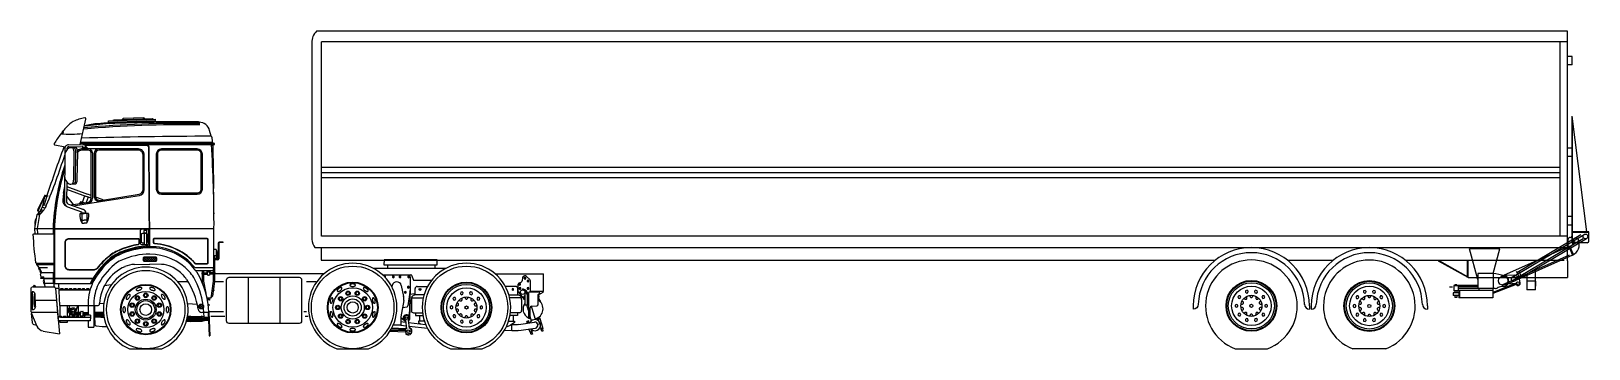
# Model space of a CAD drawing. Header units: metres. Extents: x 0 to 18.5, y 0 to 3.8.
import ezdxf

# ---------------------------------------------------------------- set-up
doc = ezdxf.new("R2010")
doc.units = ezdxf.units.M

msp = doc.modelspace()

# ---------------------------------------------------------------- linework, layer by layer
for p, q in [((18.232, 3.765), (3.387, 3.765)), ((18.232, 1.2), (18.232, 3.765)), ((3.332, 3.655), (3.332, 1.296)), ((18.232, 3.637), (3.445, 3.637)), ((3.445, 1.337), (3.445, 3.637)), ((18.144, 1.337), (18.144, 3.637)), ((18.289, 3.466), (18.232, 3.466)), ((18.289, 3.366), (18.232, 3.366)), ((18.289, 3.366), (18.289, 3.466)), ((0.58, 2.42), (0.65, 2.722)), ((0.919, 2.703), (1.477, 2.722)), ((0.919, 2.687), (1.477, 2.706)), ((0.919, 2.687), (0.919, 2.703)), ((0.973, 2.705), (0.978, 2.714)), ((0.973, 2.676), (0.973, 2.689)), ((0.978, 2.714), (1.44, 2.729)), ((1.09, 2.729), (1.082, 2.717)), ((1.336, 2.737), (1.09, 2.729)), ((1.336, 2.737), (1.345, 2.726)), ((1.44, 2.729), (1.448, 2.721)), ((1.455, 2.689), (1.454, 2.705)), ((1.477, 2.706), (1.477, 2.722)), ((18.461, 1.387), (18.289, 2.757)), ((18.289, 1.387), (18.289, 2.757)), ((18.294, 1.257), (18.294, 2.717)), ((0.402, 2.389), (0.282, 2.415)), ((0.445, 2.419), (0.617, 2.42)), ((2.176, 2.433), (0.583, 2.433)), ((2.154, 2.446), (0.586, 2.446)), ((0.62, 2.42), (2.176, 2.42)), ((2.135, 2.519), (2.118, 2.588)), ((2.14, 2.411), (2.158, 2.411)), ((2.156, 2.433), (2.147, 2.502)), ((2.176, 2.42), (2.176, 2.433)), ((0.399, 2.374), (0.394, 1.74)), ((0.425, 2.375), (0.425, 2.36)), ((0.446, 2.395), (0.605, 2.397)), ((0.464, 2.385), (0.527, 2.386)), ((0.505, 2.006), (0.509, 2.321)), ((0.527, 2.007), (0.532, 2.322)), ((0.547, 2.009), (0.552, 2.324)), ((0.803, 2.369), (0.598, 2.369)), ((0.611, 2.389), (0.661, 2.389)), ((0.611, 2.389), (0.611, 2.369)), ((0.618, 2.389), (0.618, 2.369)), ((0.655, 2.389), (0.655, 2.369)), ((0.661, 2.389), (0.661, 2.369)), ((0.727, 2.324), (0.727, 1.786)), ((0.748, 2.314), (0.748, 1.81)), ((1.485, 2.309), (1.485, 1.893)), ((1.972, 2.369), (1.545, 2.369)), ((2.032, 1.893), (2.032, 2.309)), ((2.142, 2.37), (2.159, 2.37)), ((2.15, 2.235), (2.162, 2.235)), ((18.289, 2.378), (18.232, 2.378)), ((18.289, 2.278), (18.232, 2.278)), ((2.155, 2.126), (2.165, 2.126)), ((18.144, 2.148), (3.445, 2.148)), ((18.144, 2.087), (3.445, 2.087)), ((0.422, 1.98), (0.42, 1.748)), ((0.421, 1.891), (0.657, 1.805)), ((0.422, 1.924), (0.668, 1.834)), ((0.469, 1.951), (0.524, 1.955)), ((2.16, 2.021), (2.166, 2.021)), ((2.161, 1.982), (2.167, 1.982)), ((2.164, 1.903), (2.168, 1.903)), ((2.164, 1.899), (2.168, 1.903)), ((2.168, 1.851), (2.165, 1.855)), ((2.165, 1.851), (2.168, 1.851)), ((18.144, 2.026), (3.445, 2.026)), ((0.161, 1.823), (0.079, 1.652)), ((0.161, 1.823), (0.089, 1.647)), ((0.09, 1.673), (0.098, 1.669)), ((0.107, 1.632), (0.13, 1.677)), ((0.161, 1.823), (0.13, 1.677)), ((0.154, 1.708), (0.183, 1.704)), ((0.158, 1.811), (0.182, 1.806)), ((0.161, 1.823), (0.185, 1.818)), ((0.17, 1.821), (0.168, 1.809)), ((0.185, 1.818), (0.182, 1.806)), ((0.188, 1.808), (0.183, 1.81)), ((0.189, 1.815), (0.184, 1.815)), ((0.203, 1.809), (0.188, 1.808)), ((0.203, 1.809), (0.189, 1.815)), ((0.382, 1.844), (0.376, 1.762)), ((0.395, 1.811), (0.391, 1.761)), ((0.421, 1.808), (0.5, 1.71)), ((0.433, 1.683), (0.596, 1.624)), ((0.445, 1.714), (0.623, 1.652)), ((0.503, 1.695), (0.823, 1.745)), ((0.579, 1.722), (0.594, 1.747)), ((0.588, 1.738), (0.615, 1.728)), ((0.594, 1.747), (0.637, 1.731)), ((0.634, 1.813), (0.608, 1.742)), ((0.677, 1.797), (0.654, 1.734)), ((0.712, 1.785), (0.657, 1.805)), ((0.712, 1.818), (0.668, 1.834)), ((0.854, 1.765), (0.764, 1.798)), ((1.545, 1.833), (1.972, 1.833)), ((2.167, 1.751), (2.169, 1.751)), ((2.167, 1.749), (2.169, 1.751)), ((2.169, 1.701), (2.168, 1.702)), ((2.168, 1.701), (2.169, 1.701)), ((0.042, 1.426), (0.071, 1.593)), ((0.058, 1.543), (0.044, 1.459)), ((0.046, 1.502), (0.057, 1.539)), ((0.046, 1.502), (0.051, 1.501)), ((0.046, 1.474), (0.046, 1.502)), ((0.058, 1.543), (0.062, 1.542)), ((0.071, 1.593), (0.088, 1.607)), ((0.071, 1.593), (0.103, 1.592)), ((0.074, 1.426), (0.103, 1.592)), ((0.096, 1.628), (0.078, 1.635)), ((0.088, 1.607), (0.1, 1.627)), ((0.088, 1.607), (0.117, 1.606)), ((0.105, 1.63), (0.115, 1.622)), ((0.117, 1.652), (0.128, 1.647)), ((0.581, 1.602), (0.631, 1.602)), ((0.601, 1.602), (0.601, 1.492)), ((0.601, 1.525), (0.631, 1.525)), ((0.604, 1.491), (0.631, 1.491)), ((0.608, 1.607), (0.608, 1.606)), ((0.681, 1.602), (0.631, 1.602)), ((0.66, 1.525), (0.631, 1.525)), ((0.658, 1.491), (0.631, 1.491)), ((0.66, 1.602), (0.66, 1.492)), ((18.289, 1.567), (18.232, 1.567)), ((0.042, 1.426), (0.26, 1.426)), ((0.042, 1.426), (0.26, 1.422)), ((0.046, 1.362), (0.042, 1.426)), ((0.044, 1.459), (0.048, 1.458)), ((0.078, 1.362), (0.074, 1.426)), ((0.26, 1.427), (0.26, 1.362)), ((0.268, 1.426), (0.268, 1.362)), ((0.276, 1.426), (1.399, 1.426)), ((0.276, 1.422), (1.399, 1.422)), ((1.307, 1.351), (1.307, 1.274)), ((1.342, 1.367), (1.323, 1.367)), ((1.374, 1.402), (1.339, 1.402)), ((1.339, 1.402), (1.339, 1.371)), ((1.339, 1.371), (1.374, 1.371)), ((1.342, 1.418), (1.342, 1.402)), ((1.342, 1.371), (1.342, 1.235)), ((1.371, 1.371), (1.342, 1.371)), ((1.371, 1.402), (1.371, 1.418)), ((1.371, 1.235), (1.371, 1.371)), ((1.374, 1.371), (1.374, 1.402)), ((1.383, 1.274), (1.383, 1.351)), ((1.407, 1.426), (2.169, 1.426)), ((2.169, 0.962), (2.169, 1.426)), ((18.232, 1.337), (3.445, 1.337)), ((17.632, 0.906), (18.392, 1.356)), ((17.66, 0.859), (18.42, 1.308)), ((17.672, 0.906), (18.432, 1.356)), ((17.7, 0.859), (18.46, 1.308)), ((18.289, 1.467), (18.232, 1.467)), ((18.242, 1.3), (18.242, 1.298)), ((18.242, 1.3), (18.242, 1.298)), ((18.242, 1.218), (18.242, 1.298)), ((18.242, 1.218), (18.242, 1.298)), ((18.289, 1.257), (18.289, 1.387)), ((18.486, 1.387), (18.294, 1.387)), ((18.486, 1.377), (18.294, 1.377)), ((18.486, 1.277), (18.486, 1.387)), ((1.323, 1.257), (1.342, 1.257)), ((2.195, 1.176), (2.169, 1.176)), ((2.195, 1.176), (2.195, 1.105)), ((2.195, 1.176), (2.209, 1.139)), ((2.221, 1.254), (2.221, 1.066)), ((2.226, 1.254), (2.226, 1.066)), ((2.28, 1.264), (2.231, 1.264)), ((2.28, 1.259), (2.231, 1.259)), ((2.28, 1.259), (2.28, 1.264)), ((3.367, 1.2), (18.232, 1.2)), ((17.17, 0.822), (17.069, 1.186)), ((17.431, 1.186), (17.069, 1.186)), ((17.35, 0.893), (17.431, 1.186)), ((18.249, 1.212), (17.447, 0.857)), ((18.249, 1.212), (17.447, 0.857)), ((18.254, 1.111), (17.452, 0.756)), ((18.294, 1.111), (17.492, 0.756)), ((18.232, 1.218), (18.242, 1.218)), ((18.232, 1.044), (18.232, 1.194)), ((18.278, 1.212), (18.241, 1.212)), ((18.249, 1.19), (18.249, 1.216)), ((18.249, 1.212), (18.294, 1.111)), ((18.258, 1.216), (18.303, 1.115)), ((18.309, 1.242), (18.309, 1.237)), ((18.466, 1.257), (18.314, 1.257)), ((0.062, 1.016), (0.271, 1.016)), ((0.068, 1), (0.271, 1)), ((0.098, 0.957), (0.088, 0.957)), ((0.088, 0.957), (0.093, 0.939)), ((0.093, 0.939), (0.107, 0.939)), ((0.095, 0.964), (0.195, 0.964)), ((1.226, 1), (1.409, 1.004)), ((1.329, 1.051), (1.364, 1.087)), ((1.329, 1.078), (1.337, 1.086)), ((1.355, 1.039), (1.329, 1.065)), ((1.381, 1.039), (1.335, 1.085)), ((1.343, 1.039), (1.391, 1.087)), ((1.408, 1.039), (1.36, 1.087)), ((1.369, 1.039), (1.417, 1.087)), ((1.435, 1.039), (1.386, 1.087)), ((1.396, 1.039), (1.444, 1.087)), ((1.547, 1.001), (1.409, 1.004)), ((1.461, 1.039), (1.413, 1.087)), ((1.422, 1.039), (1.47, 1.087)), ((1.485, 1.041), (1.439, 1.087)), ((1.449, 1.039), (1.489, 1.079)), ((1.49, 1.062), (1.466, 1.087)), ((1.475, 1.039), (1.49, 1.054)), ((1.952, 0.928), (2.164, 0.928)), ((1.953, 0.962), (2.169, 0.962)), ((2.03, 0.928), (2.03, 0.799)), ((2.045, 0.928), (2.045, 0.801)), ((2.089, 0.912), (2.081, 0.928)), ((2.123, 0.912), (2.131, 0.928)), ((2.162, 0.928), (2.162, 0.8)), ((2.164, 0.928), (2.164, 0.962)), ((2.169, 1.105), (2.195, 1.105)), ((2.177, 1.105), (2.177, 0.799)), ((2.2, 1.069), (2.177, 1.069)), ((2.216, 1.061), (2.177, 1.061)), ((2.216, 1.056), (2.177, 1.056)), ((2.195, 1.105), (2.209, 1.067)), ((2.2, 1.091), (2.2, 1.069)), ((3.44, 1.05), (14.052, 1.05)), ((4.06, 0.955), (4.922, 0.955)), ((14.91, 1.05), (15.452, 1.05)), ((16.31, 1.05), (18.192, 1.05)), ((17.052, 0.844), (16.702, 1.039)), ((17.055, 0.85), (16.716, 1.039)), ((17.047, 0.844), (17.047, 1.039)), ((17.052, 0.844), (17.052, 1.039)), ((17.852, 0.7), (17.852, 0.933)), ((18.232, 1.044), (18.232, 0.844)), ((0.028, 0.744), (0.028, 0.733)), ((0.046, 0.744), (0.046, 0.733)), ((0.102, 0.923), (0.107, 0.905)), ((0.102, 0.923), (0.115, 0.923)), ((0.124, 0.905), (0.107, 0.905)), ((0.119, 0.855), (0.11, 0.884)), ((0.113, 0.834), (0.119, 0.849)), ((0.26, 0.834), (0.113, 0.834)), ((0.119, 0.853), (0.152, 0.853)), ((0.167, 0.733), (0.152, 0.853)), ((0.26, 0.828), (0.155, 0.828)), ((0.268, 0.774), (0.162, 0.774)), ((0.26, 0.9), (0.26, 0.774)), ((0.268, 0.901), (0.268, 0.733)), ((0.734, 0.834), (0.276, 0.834)), ((0.73, 0.828), (0.276, 0.828)), ((0.326, 0.773), (0.335, 0.512)), ((0.951, 0.757), (0.869, 0.747)), ((1.736, 0.799), (1.86, 0.799)), ((2.024, 0.902), (2.03, 0.902)), ((2.024, 0.902), (2.024, 0.883)), ((2.024, 0.883), (2.03, 0.883)), ((2.025, 0.799), (2.03, 0.799)), ((2.03, 0.91), (2.045, 0.91)), ((2.03, 0.875), (2.045, 0.875)), ((2.03, 0.799), (2.035, 0.776)), ((2.045, 0.902), (2.09, 0.902)), ((2.045, 0.883), (2.09, 0.883)), ((2.045, 0.801), (2.075, 0.659)), ((2.09, 0.91), (2.09, 0.879)), ((2.09, 0.892), (2.09, 0.906)), ((2.095, 0.911), (2.106, 0.911)), ((2.095, 0.874), (2.106, 0.874)), ((2.117, 0.911), (2.106, 0.911)), ((2.117, 0.874), (2.106, 0.874)), ((2.122, 0.91), (2.122, 0.879)), ((2.122, 0.892), (2.122, 0.906)), ((2.162, 0.902), (2.122, 0.902)), ((2.162, 0.883), (2.122, 0.883)), ((2.162, 0.8), (2.132, 0.6)), ((2.177, 0.799), (2.151, 0.625)), ((2.177, 0.91), (2.162, 0.91)), ((2.177, 0.875), (2.162, 0.875)), ((2.183, 0.902), (2.177, 0.902)), ((2.183, 0.883), (2.177, 0.883)), ((2.177, 0.799), (2.282, 0.799)), ((2.183, 0.902), (2.183, 0.883)), ((3.269, 0.799), (3.384, 0.799)), ((4.173, 0.877), (4.504, 0.877)), ((4.195, 0.854), (4.207, 0.854)), ((4.48, 0.871), (4.196, 0.871)), ((4.196, 0.852), (4.196, 0.865)), ((4.284, 0.75), (4.28, 0.735)), ((4.289, 0.854), (4.312, 0.854)), ((4.3, 0.842), (4.3, 0.865)), ((4.387, 0.854), (4.365, 0.854)), ((4.376, 0.842), (4.376, 0.865)), ((4.393, 0.75), (4.42, 0.622)), ((4.492, 0.854), (4.469, 0.854)), ((4.476, 0.718), (4.476, 0.74)), ((4.48, 0.842), (4.48, 0.865)), ((4.497, 0.854), (4.497, 0.691)), ((4.513, 0.871), (4.539, 0.812)), ((4.539, 0.812), (4.751, 0.812)), ((4.583, 0.74), (4.704, 0.74)), ((5.506, 0.89), (6.081, 0.89)), ((5.748, 0.74), (5.627, 0.74)), ((5.779, 0.681), (5.779, 0.765)), ((5.81, 0.765), (5.788, 0.765)), ((5.791, 0.783), (5.814, 0.791)), ((5.799, 0.753), (5.799, 0.776)), ((5.832, 0.846), (5.826, 0.806)), ((5.872, 0.836), (5.849, 0.836)), ((5.861, 0.825), (5.861, 0.847)), ((5.918, 0.822), (5.88, 0.859)), ((5.908, 0.804), (5.886, 0.804)), ((5.897, 0.792), (5.897, 0.815)), ((5.925, 0.672), (5.925, 0.807)), ((6.081, 0.68), (6.081, 0.89)), ((16.935, 0.75), (16.882, 0.75)), ((16.882, 0.75), (16.882, 0.688)), ((16.935, 0.745), (16.882, 0.745)), ((16.92, 0.758), (16.896, 0.758)), ((16.896, 0.75), (16.896, 0.758)), ((16.92, 0.75), (16.92, 0.758)), ((16.92, 0.754), (17.17, 0.754)), ((16.935, 0.75), (16.935, 0.688)), ((16.935, 0.744), (17.17, 0.744)), ((17.052, 0.844), (18.232, 0.844)), ((17.17, 0.893), (17.17, 0.713)), ((17.35, 0.893), (17.17, 0.893)), ((17.617, 0.775), (17.345, 0.669)), ((17.622, 0.762), (17.345, 0.654)), ((17.35, 0.893), (17.35, 0.713)), ((17.608, 0.871), (17.475, 0.869)), ((17.526, 0.771), (17.617, 0.778)), ((17.581, 0.852), (17.663, 0.901)), ((17.609, 0.805), (17.691, 0.853)), ((17.637, 0.858), (17.615, 0.87)), ((17.665, 0.85), (17.627, 0.915)), ((17.656, 0.845), (17.665, 0.85)), ((17.658, 0.909), (17.667, 0.915)), ((17.696, 0.845), (17.658, 0.909)), ((17.672, 0.784), (17.663, 0.825)), ((17.752, 0.889), (17.752, 0.7)), ((17.852, 0.8), (17.752, 0.8)), ((17.852, 0.8), (17.772, 0.8)), ((17.852, 0.8), (17.852, 0.741)), ((0, 0.446), (0, 0.724)), ((0.022, 0.733), (0.273, 0.733)), ((0.032, 0.584), (0.049, 0.584)), ((0.033, 0.616), (0.047, 0.616)), ((0.043, 0.649), (0.045, 0.649)), ((0.049, 0.577), (0.299, 0.577)), ((0.287, 0.72), (0.321, 0.326)), ((0.287, 0.719), (0.328, 0.719)), ((0.3, 0.571), (0.335, 0.179)), ((0.328, 0.703), (0.7, 0.703)), ((0.339, 0.703), (0.339, 0.699)), ((0.339, 0.699), (0.693, 0.699)), ((0.354, 0.713), (0.38, 0.713)), ((0.354, 0.703), (0.354, 0.713)), ((0.38, 0.703), (0.38, 0.713)), ((0.405, 0.703), (0.405, 0.713)), ((0.405, 0.713), (0.431, 0.713)), ((0.431, 0.703), (0.431, 0.713)), ((0.456, 0.703), (0.456, 0.713)), ((0.456, 0.713), (0.482, 0.713)), ((0.482, 0.703), (0.482, 0.713)), ((0.507, 0.703), (0.507, 0.713)), ((0.507, 0.713), (0.533, 0.713)), ((0.533, 0.703), (0.533, 0.713)), ((0.559, 0.703), (0.559, 0.713)), ((0.559, 0.713), (0.584, 0.713)), ((0.584, 0.703), (0.584, 0.713)), ((0.61, 0.703), (0.61, 0.713)), ((0.61, 0.713), (0.635, 0.713)), ((0.635, 0.703), (0.635, 0.713)), ((0.661, 0.703), (0.661, 0.713)), ((0.661, 0.713), (0.686, 0.713)), ((0.686, 0.703), (0.686, 0.713)), ((0.693, 0.699), (0.693, 0.703)), ((2.132, 0.6), (2.089, 0.6)), ((2.093, 0.583), (2.093, 0.582)), ((2.104, 0.583), (2.124, 0.583)), ((2.114, 0.573), (2.114, 0.593)), ((2.134, 0.613), (2.151, 0.625)), ((4.422, 0.574), (4.388, 0.378)), ((4.453, 0.669), (4.43, 0.669)), ((4.441, 0.658), (4.441, 0.681)), ((4.487, 0.729), (4.465, 0.729)), ((4.496, 0.673), (4.47, 0.51)), ((4.497, 0.691), (4.487, 0.389)), ((4.492, 0.647), (4.557, 0.655)), ((4.499, 0.579), (4.492, 0.381)), ((4.499, 0.579), (4.494, 0.58)), ((4.512, 0.604), (4.653, 0.604)), ((4.512, 0.586), (4.512, 0.454)), ((4.662, 0.638), (4.554, 0.638)), ((4.557, 0.638), (4.557, 0.714)), ((4.604, 0.704), (4.626, 0.704)), ((4.615, 0.693), (4.615, 0.716)), ((5.67, 0.638), (5.777, 0.638)), ((5.82, 0.604), (5.678, 0.604)), ((5.728, 0.704), (5.705, 0.704)), ((5.716, 0.693), (5.716, 0.716)), ((5.774, 0.638), (5.774, 0.714)), ((5.774, 0.683), (5.779, 0.683)), ((5.782, 0.67), (5.851, 0.586)), ((5.814, 0.715), (5.791, 0.715)), ((5.802, 0.704), (5.802, 0.726)), ((5.82, 0.586), (5.82, 0.454)), ((5.832, 0.7), (5.835, 0.71)), ((5.857, 0.66), (5.857, 0.522)), ((5.908, 0.715), (5.886, 0.715)), ((5.891, 0.522), (5.891, 0.633)), ((5.897, 0.704), (5.897, 0.726)), ((5.901, 0.662), (5.901, 0.371)), ((5.901, 0.522), (5.901, 0.634)), ((6.028, 0.672), (5.911, 0.672)), ((6.081, 0.68), (5.925, 0.68)), ((6.071, 0.669), (6.017, 0.637)), ((6.017, 0.531), (6.017, 0.642)), ((6.017, 0.637), (6.028, 0.623)), ((6.027, 0.614), (6.017, 0.604)), ((6.017, 0.604), (6.043, 0.555)), ((6.026, 0.652), (6.027, 0.652)), ((6.037, 0.662), (6.037, 0.663)), ((6.071, 0.68), (6.071, 0.669)), ((16.833, 0.734), (16.868, 0.734)), ((16.952, 0.663), (16.875, 0.663)), ((16.875, 0.663), (16.875, 0.633)), ((16.952, 0.633), (16.875, 0.633)), ((16.935, 0.688), (16.882, 0.688)), ((16.897, 0.688), (16.897, 0.663)), ((16.897, 0.633), (16.897, 0.608)), ((16.92, 0.608), (16.897, 0.608)), ((16.92, 0.688), (16.92, 0.663)), ((16.92, 0.633), (16.92, 0.608)), ((17.17, 0.72), (16.935, 0.72)), ((17.18, 0.713), (16.935, 0.713)), ((17.345, 0.693), (16.945, 0.693)), ((16.945, 0.693), (16.945, 0.603)), ((17.345, 0.603), (16.945, 0.603)), ((16.952, 0.693), (16.952, 0.603)), ((17.35, 0.713), (17.17, 0.713)), ((17.18, 0.713), (17.18, 0.693)), ((17.345, 0.713), (17.345, 0.603)), ((17.376, 0.713), (17.35, 0.713)), ((17.47, 0.738), (17.452, 0.738)), ((17.852, 0.7), (17.752, 0.7)), ((0.002, 0.439), (0, 0.446)), ((0.003, 0.417), (0.068, 0.27)), ((0.312, 0.431), (0.012, 0.431)), ((0.033, 0.549), (0.051, 0.549)), ((0.334, 0.386), (0.36, 0.386)), ((0.334, 0.378), (0.334, 0.386)), ((0.335, 0.512), (0.787, 0.512)), ((0.34, 0.512), (0.34, 0.386)), ((0.348, 0.376), (0.706, 0.376)), ((0.36, 0.376), (0.36, 0.386)), ((0.385, 0.386), (0.411, 0.386)), ((0.385, 0.376), (0.385, 0.386)), ((0.411, 0.376), (0.411, 0.386)), ((0.433, 0.376), (0.433, 0.512)), ((0.436, 0.386), (0.462, 0.386)), ((0.436, 0.376), (0.436, 0.386)), ((0.446, 0.512), (0.468, 0.445)), ((0.454, 0.422), (0.454, 0.386)), ((0.462, 0.376), (0.462, 0.386)), ((0.47, 0.414), (0.469, 0.402)), ((0.469, 0.402), (0.586, 0.397)), ((0.47, 0.414), (0.587, 0.409)), ((0.474, 0.426), (0.486, 0.425)), ((0.488, 0.386), (0.513, 0.386)), ((0.488, 0.376), (0.488, 0.386)), ((0.508, 0.425), (0.587, 0.421)), ((0.513, 0.376), (0.513, 0.386)), ((0.515, 0.4), (0.515, 0.376)), ((0.524, 0.436), (0.588, 0.433)), ((0.551, 0.512), (0.529, 0.445)), ((0.539, 0.386), (0.564, 0.386)), ((0.539, 0.376), (0.539, 0.386)), ((0.557, 0.512), (0.557, 0.434)), ((0.557, 0.398), (0.557, 0.386)), ((0.564, 0.376), (0.564, 0.386)), ((0.586, 0.395), (0.588, 0.44)), ((0.59, 0.386), (0.615, 0.386)), ((0.59, 0.376), (0.59, 0.386)), ((0.591, 0.39), (0.612, 0.389)), ((0.593, 0.445), (0.614, 0.444)), ((0.615, 0.376), (0.615, 0.386)), ((0.617, 0.394), (0.619, 0.439)), ((0.617, 0.396), (0.635, 0.395)), ((0.618, 0.42), (0.675, 0.417)), ((0.618, 0.408), (0.675, 0.405)), ((0.619, 0.432), (0.675, 0.429)), ((0.675, 0.512), (0.675, 0.398)), ((0.706, 0.376), (0.7, 0.331)), ((0.706, 0.398), (0.706, 0.376)), ((0.742, 0.512), (0.742, 0.257)), ((0.742, 0.438), (0.827, 0.434)), ((0.742, 0.426), (0.826, 0.423)), ((0.742, 0.414), (0.826, 0.411)), ((0.742, 0.402), (0.826, 0.399)), ((0.742, 0.39), (0.826, 0.386)), ((0.742, 0.378), (0.827, 0.374)), ((0.751, 0.512), (0.752, 0.438)), ((0.752, 0.426), (0.752, 0.414)), ((0.753, 0.402), (0.753, 0.39)), ((0.753, 0.378), (0.754, 0.295)), ((0.813, 0.539), (0.863, 0.541)), ((0.826, 0.423), (0.859, 0.423)), ((0.826, 0.411), (0.86, 0.411)), ((0.826, 0.399), (0.861, 0.399)), ((0.826, 0.386), (0.863, 0.386)), ((0.827, 0.434), (0.858, 0.434)), ((0.827, 0.374), (0.865, 0.374)), ((1.894, 0.372), (1.854, 0.372)), ((1.894, 0.384), (1.857, 0.384)), ((1.969, 0.527), (1.858, 0.533)), ((1.894, 0.384), (2.021, 0.386)), ((1.894, 0.372), (2.019, 0.374)), ((1.99, 0.497), (2.023, 0.53)), ((2.022, 0.473), (1.99, 0.506)), ((2.04, 0.482), (1.999, 0.523)), ((1.999, 0.48), (2.04, 0.52)), ((2.047, 0.502), (2.019, 0.53)), ((2.019, 0.473), (2.047, 0.5)), ((2.108, 0.431), (2.026, 0.431)), ((2.026, 0.373), (2.054, 0.363)), ((2.028, 0.385), (2.056, 0.375)), ((2.047, 0.431), (2.051, 0.377)), ((2.062, 0.374), (2.102, 0.375)), ((2.1, 0.431), (2.111, 0.154)), ((2.108, 0.519), (2.102, 0.519)), ((2.108, 0.431), (2.119, 0.154)), ((2.113, 0.519), (2.114, 0.53)), ((2.113, 0.519), (2.113, 0.519)), ((4.388, 0.378), (4.388, 0.28)), ((4.388, 0.373), (4.429, 0.336)), ((4.457, 0.495), (4.41, 0.485)), ((4.538, 0.428), (4.644, 0.428)), ((4.56, 0.428), (4.56, 0.395)), ((4.56, 0.395), (4.649, 0.395)), ((4.61, 0.395), (4.61, 0.326)), ((5.771, 0.395), (5.682, 0.395)), ((5.794, 0.428), (5.687, 0.428)), ((5.721, 0.395), (5.721, 0.326)), ((5.771, 0.428), (5.771, 0.395)), ((5.857, 0.522), (5.901, 0.522)), ((5.901, 0.454), (5.881, 0.522)), ((5.922, 0.371), (5.922, 0.485)), ((5.933, 0.345), (5.922, 0.383)), ((5.939, 0.505), (6, 0.511)), ((5.982, 0.359), (5.939, 0.505)), ((15.171, 0.509), (15.171, 0.47)), ((15.191, 0.509), (15.191, 0.47)), ((16.571, 0.509), (16.571, 0.47)), ((0.142, 0.211), (0.335, 0.179)), ((0.7, 0.331), (0.321, 0.331)), ((0.34, 0.331), (0.34, 0.314)), ((0.34, 0.314), (0.433, 0.314)), ((0.433, 0.314), (0.433, 0.331)), ((0.675, 0.331), (0.675, 0.257)), ((0.675, 0.257), (0.742, 0.257)), ((0.777, 0.271), (0.843, 0.265)), ((0.843, 0.265), (0.898, 0.265)), ((1.889, 0.324), (1.843, 0.324)), ((1.89, 0.336), (1.846, 0.336)), ((1.892, 0.348), (1.849, 0.348)), ((1.893, 0.36), (1.852, 0.36)), ((1.889, 0.324), (2.022, 0.326)), ((1.89, 0.336), (2.02, 0.338)), ((1.892, 0.348), (2.103, 0.351)), ((1.893, 0.36), (2.103, 0.363)), ((2.027, 0.339), (2.054, 0.349)), ((2.029, 0.327), (2.056, 0.337)), ((2.063, 0.338), (2.104, 0.339)), ((4.445, 0.199), (4.258, 0.207)), ((4.443, 0.212), (4.265, 0.219)), ((4.442, 0.224), (4.273, 0.232)), ((4.44, 0.237), (4.279, 0.244)), ((4.388, 0.28), (4.297, 0.28)), ((4.388, 0.323), (4.444, 0.316)), ((4.388, 0.28), (4.449, 0.273)), ((4.454, 0.237), (4.44, 0.236)), ((4.44, 0.236), (4.448, 0.173)), ((4.441, 0.339), (4.454, 0.237)), ((4.476, 0.343), (4.488, 0.241)), ((4.479, 0.312), (4.681, 0.288)), ((4.485, 0.269), (4.702, 0.243)), ((4.501, 0.243), (4.488, 0.241)), ((4.501, 0.243), (4.509, 0.182)), ((4.667, 0.326), (4.595, 0.326)), ((4.595, 0.326), (4.595, 0.312)), ((4.595, 0.312), (4.62, 0.295)), ((5.617, 0.222), (5.705, 0.217)), ((5.684, 0.277), (5.637, 0.258)), ((5.664, 0.326), (5.736, 0.326)), ((5.736, 0.312), (5.684, 0.277)), ((5.706, 0.287), (5.699, 0.287)), ((5.705, 0.217), (5.706, 0.287)), ((5.705, 0.217), (5.734, 0.216)), ((5.706, 0.287), (5.73, 0.287)), ((5.736, 0.326), (5.736, 0.312)), ((5.784, 0.29), (5.974, 0.315)), ((5.788, 0.219), (5.983, 0.245)), ((5.907, 0.331), (5.883, 0.324)), ((5.887, 0.309), (5.883, 0.324)), ((5.912, 0.317), (5.886, 0.309)), ((5.888, 0.304), (5.886, 0.309)), ((5.889, 0.325), (5.893, 0.311)), ((5.901, 0.329), (5.906, 0.315)), ((5.911, 0.316), (5.907, 0.331)), ((5.917, 0.206), (5.908, 0.235)), ((5.911, 0.361), (5.912, 0.361)), ((5.915, 0.307), (5.912, 0.317)), ((5.943, 0.213), (5.917, 0.206)), ((5.918, 0.206), (5.922, 0.191)), ((5.946, 0.199), (5.922, 0.191)), ((5.928, 0.193), (5.923, 0.208)), ((5.932, 0.171), (5.925, 0.192)), ((5.94, 0.197), (5.936, 0.211)), ((5.943, 0.213), (5.939, 0.227)), ((5.942, 0.213), (5.946, 0.199)), ((5.949, 0.176), (5.943, 0.198)), ((6.011, 0.361), (6.035, 0.369)), ((6.016, 0.347), (6.011, 0.361)), ((6.056, 0.303), (6.012, 0.29)), ((6.015, 0.347), (6.041, 0.354)), ((6.019, 0.333), (6.015, 0.347)), ((6.017, 0.363), (6.021, 0.349)), ((6.03, 0.367), (6.034, 0.352)), ((6.04, 0.354), (6.035, 0.369)), ((6.071, 0.251), (6.041, 0.354)), ((6.045, 0.243), (6.041, 0.257)), ((6.045, 0.243), (6.071, 0.251)), ((6.046, 0.244), (6.05, 0.229)), ((6.05, 0.229), (6.074, 0.236)), ((6.056, 0.231), (6.052, 0.245)), ((6.06, 0.209), (6.054, 0.23)), ((6.06, 0.209), (6.061, 0.208)), ((6.061, 0.208), (6.076, 0.213)), ((6.069, 0.235), (6.064, 0.249)), ((6.07, 0.251), (6.074, 0.236)), ((6.077, 0.214), (6.071, 0.235)), ((6.076, 0.213), (6.077, 0.214)), ((2.111, 0.154), (2.119, 0.154)), ((4.509, 0.182), (4.446, 0.174)), ((4.448, 0.173), (4.449, 0.175)), ((5.933, 0.171), (5.932, 0.171)), ((5.948, 0.175), (5.933, 0.171)), ((5.949, 0.176), (5.948, 0.175)), ((14.29, 0), (14.672, 0))]:
    msp.add_line(p, q)
for points in [[(0.397, 2.124, 0.067724), (0.276, 1.426), (0.276, 0.773), (0.71, 0.773, -0.109574), (0.944, 1.067, -0.076249), (1.076, 1.144, -0.090075), (1.409, 1.211), (1.4, 2.39, 0.412005), (1.37, 2.42)], [(0.64, 2.412), (1.37, 2.412, -0.412005), (1.392, 2.39), (1.401, 1.219, 0.087996), (1.073, 1.151, 0.076242), (0.939, 1.074, 0.110703), (0.701, 0.773, 0.110703)], [(0.471, 1.705), (0.67, 1.736, 0.369285), (0.712, 1.786), (0.712, 2.324, 0.414214), (0.682, 2.354), (0.598, 2.354, 0.252028), (0.552, 2.329, 0.252028)], [(0.823, 1.745), (1.284, 1.818, 0.369285), (1.343, 1.887), (1.343, 2.299, 0.414214), (1.273, 2.369), (0.803, 2.369)], [(0.079, 1.652, 0.034759), (0.077, 1.646, 0.046709), (0.076, 1.641, 0.089819), (0.077, 1.636, 0.225405), (0.078, 1.635, 0.225405), (0.08, 1.635, 0.089819), (0.083, 1.638, 0.046709), (0.086, 1.642, 0.034759), (0.089, 1.647, 0.034759)], [(0.116, 1.621, 0.16789), (0.118, 1.621, 0.105328), (0.122, 1.622, 0.067709), (0.126, 1.626, 0.066848), (0.129, 1.631, 0.053866), (0.131, 1.636, 0.067709), (0.132, 1.641, 0.105328), (0.131, 1.645, 0.16789), (0.129, 1.647, 0.029909), (0.128, 1.647, 0.105328)], [(15.111, 0.527, 0.970854), (13.851, 0.529, -0.412448), (13.791, 0.47)], [(0.043, 0.649, 0.401341), (0.034, 0.64, 0.025013), (0.035, 0.507, 0.397939), (0.044, 0.498), (0.053, 0.498)], [(5.078, 0.579, 0.061931), (5.085, 0.573, 0.082682), (5.093, 0.569, 0.106781), (5.101, 0.568, 0.133574), (5.108, 0.57, 0.133574)], [(5.108, 0.57, 0.133574), (5.112, 0.576, 0.106781), (5.114, 0.584, 0.082682), (5.112, 0.594, 0.0741), (5.108, 0.601, 0.071158)], [(5.147, 0.614, 0.061931), (5.149, 0.605, 0.082682), (5.153, 0.597, 0.106781), (5.159, 0.591, 0.133574), (5.166, 0.589, 0.133574)], [(5.166, 0.589, 0.133574), (5.172, 0.591, 0.106781), (5.179, 0.597, 0.082682), (5.183, 0.606, 0.0741), (5.184, 0.614, 0.071158)], [(5.223, 0.601, 0.061931), (5.219, 0.593, 0.082682), (5.218, 0.584, 0.106781), (5.219, 0.576, 0.133574), (5.224, 0.57, 0.133574)], [(5.224, 0.57, 0.133574), (5.23, 0.568, 0.106781), (5.239, 0.569, 0.082682), (5.248, 0.574, 0.0741), (5.253, 0.579, 0.071158)], [(14.387, 0.54, 0.133574), (14.387, 0.547, 0.106781), (14.384, 0.555, 0.082682), (14.377, 0.561, 0.0741), (14.369, 0.565, 0.071158)], [(14.394, 0.599, 0.061931), (14.4, 0.592, 0.082682), (14.408, 0.588, 0.106781), (14.417, 0.587, 0.133574), (14.423, 0.589, 0.133574)], [(14.423, 0.589, 0.133574), (14.427, 0.595, 0.106781), (14.429, 0.603, 0.082682), (14.427, 0.613, 0.0741), (14.423, 0.62, 0.071158)], [(14.463, 0.633, 0.061931), (14.464, 0.624, 0.082682), (14.468, 0.616, 0.106781), (14.474, 0.61, 0.133574), (14.481, 0.608, 0.133574)], [(14.481, 0.608, 0.133574), (14.488, 0.61, 0.106781), (14.494, 0.616, 0.082682), (14.498, 0.625, 0.0741), (14.5, 0.633, 0.071158)], [(14.539, 0.62, 0.061931), (14.535, 0.612, 0.082682), (14.533, 0.603, 0.106781), (14.535, 0.595, 0.133574), (14.539, 0.589, 0.133574)], [(14.539, 0.589, 0.133574), (14.546, 0.587, 0.106781), (14.554, 0.588, 0.082682), (14.563, 0.593, 0.0741), (14.569, 0.599, 0.071158)], [(14.593, 0.565, 0.061931), (14.585, 0.561, 0.082682), (14.578, 0.555, 0.106781), (14.575, 0.547, 0.133574), (14.575, 0.54, 0.133574)], [(15.787, 0.539, 0.133574), (15.787, 0.545, 0.106781), (15.784, 0.553, 0.082682), (15.777, 0.56, 0.0741), (15.769, 0.564, 0.071158)], [(15.794, 0.597, 0.061931), (15.8, 0.591, 0.082682), (15.808, 0.586, 0.106781), (15.817, 0.585, 0.133574), (15.823, 0.588, 0.133574)], [(15.823, 0.588, 0.133574), (15.827, 0.593, 0.106781), (15.829, 0.602, 0.082682), (15.827, 0.612, 0.0741), (15.823, 0.619, 0.071158)], [(15.863, 0.632, 0.061931), (15.864, 0.623, 0.082682), (15.868, 0.614, 0.106781), (15.874, 0.609, 0.133574), (15.881, 0.607, 0.133574)], [(15.881, 0.607, 0.133574), (15.888, 0.609, 0.106781), (15.894, 0.614, 0.082682), (15.898, 0.623, 0.0741), (15.9, 0.631, 0.071158)], [(15.939, 0.619, 0.061931), (15.935, 0.611, 0.082682), (15.933, 0.602, 0.106781), (15.935, 0.593, 0.133574), (15.939, 0.588, 0.133574)], [(15.939, 0.588, 0.133574), (15.946, 0.585, 0.106781), (15.954, 0.586, 0.082682), (15.963, 0.591, 0.0741), (15.969, 0.597, 0.071158)], [(15.993, 0.564, 0.061931), (15.985, 0.559, 0.082682), (15.978, 0.553, 0.106781), (15.975, 0.545, 0.133574), (15.975, 0.539, 0.133574)], [(0.066, 0.275), (0.035, 0.286, -0.279545), (0.015, 0.31), (0.003, 0.417)], [(5.072, 0.46, 0.133574), (5.068, 0.466, 0.106781), (5.06, 0.47, 0.082682), (5.051, 0.471, 0.0741), (5.042, 0.47, 0.071158)], [(5.043, 0.511, 0.061931), (5.051, 0.51, 0.082682), (5.06, 0.511, 0.106781), (5.068, 0.515, 0.133574), (5.072, 0.521, 0.133574)], [(5.072, 0.521, 0.133574), (5.072, 0.528, 0.106781), (5.068, 0.536, 0.082682), (5.061, 0.542, 0.0741), (5.054, 0.546, 0.071158)], [(5.054, 0.435, 0.061931), (5.062, 0.439, 0.082682), (5.068, 0.445, 0.106781), (5.072, 0.453, 0.133574), (5.072, 0.46, 0.133574)], [(5.108, 0.41, 0.133574), (5.101, 0.413, 0.106781), (5.093, 0.412, 0.082682), (5.084, 0.407, 0.0741), (5.078, 0.401, 0.071158)], [(5.108, 0.38, 0.061931), (5.112, 0.388, 0.082682), (5.114, 0.396, 0.106781), (5.112, 0.405, 0.133574), (5.108, 0.41, 0.133574)], [(5.166, 0.391, 0.133574), (5.159, 0.39, 0.106781), (5.153, 0.384, 0.082682), (5.148, 0.375, 0.0741), (5.147, 0.367, 0.071158)], [(5.184, 0.367, 0.061931), (5.183, 0.376, 0.082682), (5.179, 0.384, 0.106781), (5.172, 0.39, 0.133574), (5.166, 0.391, 0.133574)], [(5.224, 0.41, 0.133574), (5.219, 0.405, 0.106781), (5.218, 0.396, 0.082682), (5.22, 0.387, 0.0741), (5.223, 0.38, 0.071158)], [(5.253, 0.401, 0.061931), (5.247, 0.407, 0.082682), (5.239, 0.412, 0.106781), (5.23, 0.413, 0.133574), (5.224, 0.41, 0.133574)], [(5.278, 0.546, 0.061931), (5.269, 0.542, 0.082682), (5.263, 0.536, 0.106781), (5.259, 0.528, 0.133574), (5.26, 0.521, 0.133574)], [(5.26, 0.46, 0.133574), (5.259, 0.453, 0.106781), (5.263, 0.445, 0.082682), (5.27, 0.438, 0.0741), (5.277, 0.435, 0.071158)], [(5.26, 0.521, 0.133574), (5.263, 0.515, 0.106781), (5.271, 0.511, 0.082682), (5.281, 0.51, 0.0741), (5.289, 0.511, 0.071158)], [(5.289, 0.47, 0.061931), (5.28, 0.471, 0.082682), (5.271, 0.47, 0.106781), (5.263, 0.466, 0.133574), (5.26, 0.46, 0.133574)], [(14.358, 0.53, 0.061931), (14.367, 0.529, 0.082682), (14.376, 0.53, 0.106781), (14.383, 0.534, 0.133574), (14.387, 0.54, 0.133574)], [(14.387, 0.479, 0.133574), (14.383, 0.485, 0.106781), (14.376, 0.489, 0.082682), (14.366, 0.49, 0.0741), (14.358, 0.489, 0.071158)], [(14.369, 0.454, 0.061931), (14.377, 0.458, 0.082682), (14.384, 0.464, 0.106781), (14.387, 0.472, 0.133574), (14.387, 0.479, 0.133574)], [(14.423, 0.429, 0.133574), (14.417, 0.432, 0.106781), (14.408, 0.431, 0.082682), (14.399, 0.426, 0.0741), (14.394, 0.42, 0.071158)], [(14.423, 0.399, 0.061931), (14.427, 0.407, 0.082682), (14.429, 0.416, 0.106781), (14.427, 0.424, 0.133574), (14.423, 0.429, 0.133574)], [(14.481, 0.41, 0.133574), (14.474, 0.409, 0.106781), (14.468, 0.403, 0.082682), (14.464, 0.394, 0.0741), (14.463, 0.386, 0.071158)], [(14.499, 0.386, 0.061931), (14.498, 0.395, 0.082682), (14.494, 0.403, 0.106781), (14.488, 0.409, 0.133574), (14.481, 0.41, 0.133574)], [(14.539, 0.429, 0.133574), (14.535, 0.424, 0.106781), (14.533, 0.416, 0.082682), (14.535, 0.406, 0.0741), (14.539, 0.399, 0.071158)], [(14.569, 0.42, 0.061931), (14.562, 0.427, 0.082682), (14.554, 0.431, 0.106781), (14.546, 0.432, 0.133574), (14.539, 0.429, 0.133574)], [(14.575, 0.54, 0.133574), (14.579, 0.534, 0.106781), (14.586, 0.53, 0.082682), (14.596, 0.529, 0.0741), (14.604, 0.53, 0.071158)], [(14.604, 0.489, 0.061931), (14.595, 0.49, 0.082682), (14.586, 0.489, 0.106781), (14.579, 0.485, 0.133574), (14.575, 0.479, 0.133574)], [(14.575, 0.479, 0.133574), (14.575, 0.472, 0.106781), (14.578, 0.464, 0.082682), (14.586, 0.457, 0.0741), (14.593, 0.454, 0.071158)], [(15.758, 0.529, 0.061931), (15.767, 0.527, 0.082682), (15.776, 0.529, 0.106781), (15.783, 0.533, 0.133574), (15.787, 0.539, 0.133574)], [(15.787, 0.477, 0.133574), (15.783, 0.483, 0.106781), (15.776, 0.487, 0.082682), (15.766, 0.489, 0.0741), (15.758, 0.487, 0.071158)], [(15.769, 0.452, 0.061931), (15.777, 0.456, 0.082682), (15.784, 0.463, 0.106781), (15.787, 0.471, 0.133574), (15.787, 0.477, 0.133574)], [(15.823, 0.428, 0.133574), (15.817, 0.43, 0.106781), (15.808, 0.429, 0.082682), (15.799, 0.425, 0.0741), (15.794, 0.419, 0.071158)], [(15.823, 0.397, 0.061931), (15.827, 0.405, 0.082682), (15.829, 0.414, 0.106781), (15.827, 0.423, 0.133574), (15.823, 0.428, 0.133574)], [(15.881, 0.409, 0.133574), (15.874, 0.407, 0.106781), (15.868, 0.401, 0.082682), (15.864, 0.392, 0.0741), (15.863, 0.384, 0.071158)], [(15.899, 0.384, 0.061931), (15.898, 0.393, 0.082682), (15.894, 0.401, 0.106781), (15.888, 0.407, 0.133574), (15.881, 0.409, 0.133574)], [(15.939, 0.428, 0.133574), (15.935, 0.423, 0.106781), (15.933, 0.414, 0.082682), (15.935, 0.404, 0.0741), (15.939, 0.397, 0.071158)], [(15.969, 0.419, 0.061931), (15.962, 0.425, 0.082682), (15.954, 0.429, 0.106781), (15.946, 0.43, 0.133574), (15.939, 0.428, 0.133574)], [(15.975, 0.539, 0.133574), (15.979, 0.533, 0.106781), (15.986, 0.529, 0.082682), (15.996, 0.527, 0.0741), (16.004, 0.529, 0.071158)], [(16.004, 0.487, 0.061931), (15.995, 0.489, 0.082682), (15.986, 0.487, 0.106781), (15.979, 0.483, 0.133574), (15.975, 0.477, 0.133574)], [(15.975, 0.477, 0.133574), (15.975, 0.471, 0.106781), (15.978, 0.463, 0.082682), (15.986, 0.456, 0.0741), (15.993, 0.452, 0.071158)]]:
    msp.add_lwpolyline(points, format="xyb")
for points in [[(0.364, 2.557), (0.369, 2.555, 0.414214), (0.374, 2.556), (0.383, 2.57, 0.414214), (0.381, 2.576), (0.377, 2.578, 0.414214), (0.372, 2.577), (0.363, 2.563, 0.414214)], [(1.282, 1.833, 0.369285), (1.328, 1.887), (1.328, 2.299, 0.414214), (1.273, 2.354), (0.803, 2.354, 0.414214), (0.763, 2.314), (0.763, 1.81, 0.460616), (0.821, 1.76)], [(1.545, 1.848), (1.972, 1.848, 0.414214), (2.017, 1.893), (2.017, 2.309, 0.414214), (1.972, 2.354), (1.545, 2.354, 0.414214), (1.5, 2.309), (1.5, 1.893, 0.414214)], [(0.125, 0.903), (0.095, 0.964), (0.068, 1), (0.062, 1.016, -0.373152), (0.057, 1.02, -0.023146), (0.025, 1.357, -0.428825), (0.03, 1.362), (0.266, 1.362, -0.414214), (0.271, 1.357), (0.271, 0.905, -0.414214), (0.266, 0.9), (0.129, 0.9, -0.28748)], [(1.283, 1.248, -0.362131), (1.271, 1.234, 0.048514), (1.063, 1.174, 0.076249), (0.924, 1.093, 0.054863), (0.785, 0.953, -0.228501), (0.746, 0.934), (0.452, 0.934, -0.414214), (0.402, 0.984), (0.402, 1.259, -0.414214), (0.452, 1.309), (1.268, 1.309, -0.414214), (1.283, 1.294)], [(1.279, 1.248, -0.362131), (1.27, 1.238, 0.048514), (1.062, 1.178, 0.076249), (0.921, 1.096, 0.054863), (0.782, 0.956, -0.228501), (0.746, 0.938), (0.452, 0.938, -0.414214), (0.406, 0.984), (0.406, 1.259, -0.414214), (0.452, 1.305), (1.268, 1.305, -0.414214), (1.279, 1.294)], [(1.315, 1.235), (1.375, 1.235, 0.414214), (1.396, 1.256), (1.396, 1.397, 0.414214), (1.375, 1.418), (1.315, 1.418, 0.414214), (1.294, 1.397), (1.294, 1.256, 0.414214)], [(2.096, 1.018, -0.414214), (2.081, 1.003), (1.96, 1.003, -0.213525), (1.949, 1.008, 0.196347), (1.466, 1.243, -0.39503), (1.452, 1.258), (1.452, 1.296, -0.414214), (1.467, 1.311), (2.081, 1.311, -0.414214), (2.096, 1.296)], [(2.092, 1.018, -0.414214), (2.081, 1.007), (1.96, 1.007, -0.213525), (1.952, 1.011, 0.196347), (1.466, 1.247, -0.39503), (1.456, 1.258), (1.456, 1.296, -0.414214), (1.467, 1.307), (2.081, 1.307, -0.414214), (2.092, 1.296)], [(1.341, 1.039), (1.478, 1.039, 0.414214), (1.49, 1.051), (1.49, 1.075, 0.414214), (1.478, 1.087), (1.341, 1.087, 0.414214), (1.329, 1.075), (1.329, 1.051, 0.414214)], [(2.349, 0.848), (3.18, 0.848, -0.414214), (3.21, 0.818), (3.21, 0.33, -0.414214), (3.18, 0.3), (2.349, 0.3, -0.414214), (2.319, 0.33), (2.319, 0.818, -0.414214)], [(3.849, 0.754, 0.187667), (3.847, 0.759, 0.101451), (3.839, 0.765, 0.059907), (3.828, 0.768, 0.058012), (3.816, 0.769, 0.046282), (3.802, 0.768, 0.059907), (3.792, 0.765, 0.101451), (3.784, 0.759, 0.187667), (3.782, 0.754, 0.187667), (3.784, 0.749, 0.101451), (3.792, 0.743, 0.059907), (3.802, 0.74, 0.046282), (3.816, 0.739, 0.046282), (3.829, 0.74, 0.059907), (3.839, 0.743, 0.101451), (3.847, 0.749, 0.187667)], [(0.011, 0.466, 0.513128), (0.053, 0.51), (0.046, 0.646, 0.354962), (0.011, 0.677)], [(1.132, 0.588, 0.187667), (1.137, 0.587, 0.101451), (1.147, 0.59, 0.059907), (1.156, 0.597, 0.058012), (1.165, 0.607, 0.046282), (1.172, 0.619, 0.059907), (1.175, 0.629, 0.101451), (1.175, 0.639, 0.187667), (1.172, 0.644, 0.187667), (1.167, 0.646, 0.101451), (1.157, 0.642, 0.059907), (1.149, 0.636, 0.046282), (1.139, 0.625, 0.046282), (1.132, 0.613, 0.059907), (1.129, 0.603, 0.101451), (1.129, 0.593, 0.187667)], [(1.248, 0.699, 0.187667), (1.251, 0.695, 0.101451), (1.261, 0.691, 0.059907), (1.273, 0.692, 0.058012), (1.285, 0.695, 0.046282), (1.298, 0.7, 0.059907), (1.307, 0.707, 0.101451), (1.313, 0.715, 0.187667), (1.313, 0.72, 0.187667), (1.31, 0.725, 0.101451), (1.3, 0.728, 0.059907), (1.289, 0.728, 0.046282), (1.276, 0.724, 0.046282), (1.263, 0.719, 0.059907), (1.254, 0.712, 0.101451), (1.248, 0.704, 0.187667)], [(1.407, 0.72, 0.187667), (1.407, 0.715, 0.101451), (1.413, 0.707, 0.059907), (1.423, 0.699, 0.058012), (1.435, 0.695, 0.046282), (1.448, 0.692, 0.059907), (1.459, 0.691, 0.101451), (1.469, 0.695, 0.187667), (1.472, 0.699, 0.187667), (1.472, 0.704, 0.101451), (1.466, 0.712, 0.059907), (1.457, 0.719, 0.046282), (1.444, 0.724, 0.046282), (1.431, 0.728, 0.059907), (1.42, 0.728, 0.101451), (1.41, 0.725, 0.187667)], [(1.548, 0.644, 0.187667), (1.545, 0.639, 0.101451), (1.545, 0.629, 0.059907), (1.549, 0.618, 0.058012), (1.555, 0.607, 0.046282), (1.565, 0.596, 0.059907), (1.573, 0.59, 0.101451), (1.583, 0.587, 0.187667), (1.588, 0.588, 0.187667), (1.591, 0.593, 0.101451), (1.591, 0.603, 0.059907), (1.588, 0.613, 0.046282), (1.581, 0.625, 0.046282), (1.571, 0.636, 0.059907), (1.563, 0.642, 0.101451), (1.553, 0.646, 0.187667)], [(3.575, 0.603, 0.187667), (3.57, 0.603, 0.101451), (3.562, 0.597, 0.059907), (3.555, 0.588, 0.058012), (3.551, 0.576, 0.046282), (3.548, 0.563, 0.059907), (3.548, 0.553, 0.101451), (3.551, 0.544, 0.187667), (3.555, 0.54, 0.187667), (3.56, 0.54, 0.101451), (3.568, 0.546, 0.059907), (3.574, 0.555, 0.046282), (3.579, 0.567, 0.046282), (3.582, 0.58, 0.059907), (3.582, 0.591, 0.101451), (3.579, 0.6, 0.187667)], [(3.688, 0.723, 0.187667), (3.683, 0.726, 0.101451), (3.673, 0.726, 0.059907), (3.662, 0.722, 0.058012), (3.652, 0.716, 0.046282), (3.642, 0.707, 0.059907), (3.635, 0.698, 0.101451), (3.632, 0.689, 0.187667), (3.634, 0.684, 0.187667), (3.638, 0.681, 0.101451), (3.648, 0.681, 0.059907), (3.658, 0.685, 0.046282), (3.67, 0.691, 0.046282), (3.68, 0.7, 0.059907), (3.686, 0.709, 0.101451), (3.689, 0.718, 0.187667)], [(3.998, 0.684, 0.187667), (3.999, 0.689, 0.101451), (3.996, 0.698, 0.059907), (3.989, 0.708, 0.058012), (3.979, 0.716, 0.046282), (3.968, 0.723, 0.059907), (3.958, 0.726, 0.101451), (3.948, 0.726, 0.187667), (3.944, 0.723, 0.187667), (3.942, 0.718, 0.101451), (3.945, 0.709, 0.059907), (3.952, 0.7, 0.046282), (3.962, 0.691, 0.046282), (3.973, 0.685, 0.059907), (3.983, 0.681, 0.101451), (3.993, 0.681, 0.187667)], [(4.077, 0.54, 0.187667), (4.081, 0.544, 0.101451), (4.084, 0.553, 0.059907), (4.084, 0.565, 0.058012), (4.081, 0.576, 0.046282), (4.075, 0.589, 0.059907), (4.069, 0.597, 0.101451), (4.061, 0.603, 0.187667), (4.056, 0.603, 0.187667), (4.052, 0.6, 0.101451), (4.049, 0.591, 0.059907), (4.049, 0.58, 0.046282), (4.052, 0.567, 0.046282), (4.057, 0.555, 0.059907), (4.064, 0.546, 0.101451), (4.071, 0.54, 0.187667)], [(1.103, 0.43, 0.187667), (1.108, 0.432, 0.101451), (1.114, 0.441, 0.059907), (1.118, 0.452, 0.058012), (1.119, 0.465, 0.046282), (1.117, 0.479, 0.059907), (1.114, 0.489, 0.101451), (1.108, 0.498, 0.187667), (1.103, 0.5, 0.187667), (1.098, 0.498, 0.101451), (1.092, 0.489, 0.059907), (1.089, 0.479, 0.046282), (1.087, 0.465, 0.046282), (1.089, 0.451, 0.059907), (1.092, 0.441, 0.101451), (1.098, 0.432, 0.187667)], [(1.617, 0.5, 0.187667), (1.612, 0.498, 0.101451), (1.606, 0.489, 0.059907), (1.602, 0.478, 0.058012), (1.601, 0.465, 0.046282), (1.603, 0.451, 0.059907), (1.606, 0.441, 0.101451), (1.612, 0.432, 0.187667), (1.617, 0.43, 0.187667), (1.622, 0.432, 0.101451), (1.628, 0.441, 0.059907), (1.631, 0.451, 0.046282), (1.633, 0.465, 0.046282), (1.631, 0.479, 0.059907), (1.628, 0.489, 0.101451), (1.622, 0.498, 0.187667)], [(3.555, 0.44, 0.187667), (3.551, 0.437, 0.101451), (3.548, 0.428, 0.059907), (3.548, 0.416, 0.058012), (3.551, 0.404, 0.046282), (3.556, 0.392, 0.059907), (3.562, 0.383, 0.101451), (3.57, 0.377, 0.187667), (3.575, 0.377, 0.187667), (3.579, 0.381, 0.101451), (3.582, 0.39, 0.059907), (3.582, 0.4, 0.046282), (3.579, 0.413, 0.046282), (3.574, 0.426, 0.059907), (3.568, 0.434, 0.101451), (3.56, 0.44, 0.187667)], [(4.056, 0.377, 0.187667), (4.061, 0.377, 0.101451), (4.069, 0.383, 0.059907), (4.076, 0.393, 0.058012), (4.081, 0.404, 0.046282), (4.084, 0.417, 0.059907), (4.084, 0.428, 0.101451), (4.081, 0.437, 0.187667), (4.077, 0.44, 0.187667), (4.071, 0.44, 0.101451), (4.064, 0.434, 0.059907), (4.057, 0.426, 0.046282), (4.052, 0.413, 0.046282), (4.049, 0.4, 0.059907), (4.049, 0.39, 0.101451), (4.052, 0.381, 0.187667)], [(1.172, 0.286, 0.187667), (1.175, 0.291, 0.101451), (1.175, 0.301, 0.059907), (1.171, 0.312, 0.058012), (1.165, 0.323, 0.046282), (1.155, 0.334, 0.059907), (1.147, 0.34, 0.101451), (1.137, 0.343, 0.187667), (1.132, 0.342, 0.187667), (1.129, 0.337, 0.101451), (1.129, 0.327, 0.059907), (1.132, 0.317, 0.046282), (1.139, 0.305, 0.046282), (1.149, 0.294, 0.059907), (1.157, 0.288, 0.101451), (1.167, 0.284, 0.187667)], [(1.313, 0.21, 0.187667), (1.313, 0.215, 0.101451), (1.307, 0.223, 0.059907), (1.297, 0.231, 0.058012), (1.285, 0.235, 0.046282), (1.272, 0.238, 0.059907), (1.261, 0.239, 0.101451), (1.251, 0.235, 0.187667), (1.248, 0.231, 0.187667), (1.248, 0.226, 0.101451), (1.254, 0.218, 0.059907), (1.263, 0.211, 0.046282), (1.276, 0.206, 0.046282), (1.289, 0.202, 0.059907), (1.3, 0.202, 0.101451), (1.31, 0.205, 0.187667)], [(1.472, 0.231, 0.187667), (1.469, 0.235, 0.101451), (1.459, 0.239, 0.059907), (1.447, 0.238, 0.058012), (1.435, 0.235, 0.046282), (1.422, 0.23, 0.059907), (1.413, 0.223, 0.101451), (1.407, 0.215, 0.187667), (1.407, 0.21, 0.187667), (1.41, 0.205, 0.101451), (1.42, 0.202, 0.059907), (1.431, 0.202, 0.046282), (1.444, 0.206, 0.046282), (1.457, 0.211, 0.059907), (1.466, 0.218, 0.101451), (1.472, 0.226, 0.187667)], [(1.588, 0.342, 0.187667), (1.583, 0.343, 0.101451), (1.573, 0.34, 0.059907), (1.564, 0.333, 0.058012), (1.555, 0.323, 0.046282), (1.548, 0.311, 0.059907), (1.545, 0.301, 0.101451), (1.545, 0.291, 0.187667), (1.548, 0.286, 0.187667), (1.553, 0.284, 0.101451), (1.563, 0.288, 0.059907), (1.571, 0.294, 0.046282), (1.581, 0.305, 0.046282), (1.588, 0.317, 0.059907), (1.591, 0.327, 0.101451), (1.591, 0.337, 0.187667)], [(3.634, 0.297, 0.187667), (3.632, 0.291, 0.101451), (3.635, 0.282, 0.059907), (3.642, 0.273, 0.058012), (3.652, 0.265, 0.046282), (3.664, 0.258, 0.059907), (3.673, 0.255, 0.101451), (3.683, 0.255, 0.187667), (3.688, 0.257, 0.187667), (3.689, 0.263, 0.101451), (3.686, 0.272, 0.059907), (3.68, 0.28, 0.046282), (3.67, 0.289, 0.046282), (3.658, 0.296, 0.059907), (3.648, 0.299, 0.101451), (3.638, 0.299, 0.187667)], [(3.782, 0.227, 0.187667), (3.784, 0.222, 0.101451), (3.792, 0.216, 0.059907), (3.803, 0.212, 0.058012), (3.816, 0.212, 0.046282), (3.829, 0.213, 0.059907), (3.839, 0.216, 0.101451), (3.847, 0.222, 0.187667), (3.849, 0.227, 0.187667), (3.847, 0.232, 0.101451), (3.839, 0.237, 0.059907), (3.829, 0.24, 0.046282), (3.816, 0.242, 0.046282), (3.802, 0.24, 0.059907), (3.792, 0.237, 0.101451), (3.784, 0.232, 0.187667)], [(3.944, 0.257, 0.187667), (3.948, 0.255, 0.101451), (3.958, 0.255, 0.059907), (3.969, 0.258, 0.058012), (3.979, 0.265, 0.046282), (3.99, 0.274, 0.059907), (3.996, 0.282, 0.101451), (3.999, 0.291, 0.187667), (3.998, 0.297, 0.187667), (3.993, 0.299, 0.101451), (3.983, 0.299, 0.059907), (3.973, 0.296, 0.046282), (3.962, 0.289, 0.046282), (3.952, 0.28, 0.059907), (3.945, 0.272, 0.101451), (3.942, 0.263, 0.187667)]]:
    msp.add_lwpolyline(points, format="xyb", close=True)
for points in [[(2.209, 1.139), (2.209, 1.067)], [(3.44, 1.2), (3.44, 1.05)], [(4.23, 0.996), (4.23, 0.955)], [(4.789, 0.996), (4.789, 0.955)], [(3.475, 0.89), (2.183, 0.89)], [(2.577, 0.848), (2.577, 0.3)], [(2.953, 0.848), (2.953, 0.3)], [(4.206, 0.859), (4.196, 0.865), (4.188, 0.861)], [(4.202, 0.846), (4.206, 0.848), (4.206, 0.859)], [(0.706, 0.398), (0.636, 0.398), (0.633, 0.376)], [(2.112, 0.443), (2.284, 0.443)], [(2.131, 0.388), (2.299, 0.388)], [(3.236, 0.443), (3.269, 0.443)], [(3.25, 0.388), (3.288, 0.388)], [(13.791, 0.509), (13.791, 0.47)], [(1.168, 0), (1.552, 0)], [(3.628, 0), (4.004, 0)], [(4.978, 0), (5.354, 0)], [(16.076, 0), (15.686, 0)]]:
    msp.add_lwpolyline(points)
for points in [[(4.186, 0.996), (4.818, 0.996), (4.818, 1.055), (4.19, 1.055)], [(4.31, 0.859), (4.3, 0.865), (4.29, 0.859), (4.29, 0.848), (4.3, 0.842), (4.31, 0.848)], [(4.386, 0.859), (4.376, 0.865), (4.366, 0.859), (4.366, 0.848), (4.376, 0.842), (4.386, 0.848)], [(4.486, 0.735), (4.476, 0.741), (4.466, 0.735), (4.466, 0.723), (4.476, 0.718), (4.486, 0.723)], [(4.49, 0.859), (4.48, 0.865), (4.47, 0.859), (4.47, 0.848), (4.48, 0.842), (4.49, 0.848)], [(5.809, 0.77), (5.799, 0.776), (5.789, 0.77), (5.789, 0.759), (5.799, 0.753), (5.809, 0.759)], [(5.871, 0.842), (5.861, 0.848), (5.851, 0.842), (5.851, 0.83), (5.861, 0.825), (5.871, 0.83)], [(5.907, 0.809), (5.897, 0.815), (5.887, 0.809), (5.887, 0.798), (5.897, 0.792), (5.907, 0.798)], [(1.25, 0.587), (1.268, 0.585), (1.279, 0.6), (1.271, 0.617), (1.253, 0.619), (1.242, 0.604)], [(1.342, 0.628), (1.356, 0.616), (1.374, 0.622), (1.378, 0.64), (1.364, 0.652), (1.346, 0.647)], [(1.442, 0.608), (1.446, 0.589), (1.463, 0.584), (1.477, 0.596), (1.473, 0.614), (1.456, 0.62)], [(3.662, 0.58), (3.68, 0.578), (3.691, 0.592), (3.683, 0.608), (3.666, 0.61), (3.655, 0.596)], [(3.744, 0.653), (3.757, 0.641), (3.774, 0.646), (3.778, 0.664), (3.765, 0.676), (3.748, 0.67)], [(3.853, 0.664), (3.857, 0.646), (3.874, 0.641), (3.887, 0.653), (3.883, 0.67), (3.866, 0.676)], [(3.948, 0.608), (3.941, 0.592), (3.951, 0.578), (3.969, 0.58), (3.976, 0.596), (3.966, 0.61)], [(4.451, 0.675), (4.441, 0.681), (4.431, 0.675), (4.431, 0.664), (4.441, 0.658), (4.451, 0.664)], [(4.605, 0.71), (4.615, 0.716), (4.625, 0.71), (4.625, 0.699), (4.615, 0.693), (4.605, 0.699)], [(5.012, 0.58), (5.03, 0.578), (5.041, 0.592), (5.033, 0.608), (5.016, 0.61), (5.005, 0.596)], [(5.094, 0.653), (5.107, 0.641), (5.124, 0.646), (5.128, 0.664), (5.115, 0.676), (5.098, 0.67)], [(5.203, 0.664), (5.207, 0.646), (5.224, 0.641), (5.237, 0.653), (5.233, 0.67), (5.216, 0.676)], [(5.298, 0.608), (5.291, 0.592), (5.301, 0.578), (5.319, 0.58), (5.326, 0.596), (5.316, 0.61)], [(5.726, 0.71), (5.716, 0.716), (5.707, 0.71), (5.707, 0.699), (5.716, 0.693), (5.726, 0.699)], [(5.812, 0.721), (5.802, 0.726), (5.792, 0.721), (5.792, 0.709), (5.802, 0.703), (5.812, 0.709)], [(5.907, 0.721), (5.897, 0.726), (5.887, 0.721), (5.887, 0.709), (5.897, 0.703), (5.907, 0.709)], [(14.328, 0.599), (14.346, 0.597), (14.356, 0.611), (14.349, 0.628), (14.331, 0.629), (14.321, 0.615)], [(14.41, 0.672), (14.423, 0.66), (14.44, 0.665), (14.444, 0.683), (14.43, 0.695), (14.413, 0.689)], [(14.519, 0.683), (14.522, 0.665), (14.539, 0.66), (14.553, 0.672), (14.549, 0.689), (14.532, 0.695)], [(14.613, 0.628), (14.606, 0.611), (14.617, 0.597), (14.634, 0.599), (14.642, 0.615), (14.631, 0.629)], [(15.728, 0.597), (15.746, 0.595), (15.756, 0.61), (15.749, 0.626), (15.731, 0.628), (15.721, 0.614)], [(15.81, 0.67), (15.823, 0.658), (15.84, 0.664), (15.844, 0.681), (15.83, 0.693), (15.813, 0.688)], [(15.919, 0.681), (15.922, 0.664), (15.939, 0.658), (15.953, 0.67), (15.949, 0.688), (15.932, 0.693)], [(16.013, 0.626), (16.006, 0.61), (16.017, 0.595), (16.034, 0.597), (16.042, 0.614), (16.031, 0.628)], [(1.21, 0.398), (1.218, 0.415), (1.207, 0.43), (1.188, 0.428), (1.181, 0.411), (1.192, 0.396)], [(1.199, 0.499), (1.215, 0.508), (1.215, 0.527), (1.199, 0.536), (1.183, 0.527), (1.183, 0.508)], [(1.51, 0.532), (1.502, 0.515), (1.513, 0.5), (1.532, 0.502), (1.539, 0.519), (1.528, 0.534)], [(1.521, 0.431), (1.505, 0.422), (1.505, 0.403), (1.521, 0.394), (1.537, 0.403), (1.537, 0.422)], [(3.639, 0.472), (3.655, 0.481), (3.655, 0.499), (3.639, 0.508), (3.624, 0.499), (3.624, 0.481)], [(3.683, 0.372), (3.691, 0.388), (3.68, 0.403), (3.662, 0.401), (3.655, 0.385), (3.666, 0.37)], [(3.969, 0.401), (3.951, 0.403), (3.941, 0.388), (3.948, 0.372), (3.966, 0.37), (3.976, 0.385)], [(3.992, 0.508), (3.977, 0.499), (3.977, 0.481), (3.992, 0.472), (4.008, 0.481), (4.008, 0.499)], [(4.989, 0.472), (5.005, 0.481), (5.005, 0.499), (4.989, 0.508), (4.974, 0.499), (4.974, 0.481)], [(5.033, 0.372), (5.041, 0.388), (5.03, 0.403), (5.012, 0.401), (5.005, 0.385), (5.016, 0.37)], [(5.319, 0.401), (5.301, 0.403), (5.291, 0.388), (5.298, 0.372), (5.316, 0.37), (5.326, 0.385)], [(5.342, 0.508), (5.327, 0.499), (5.327, 0.481), (5.342, 0.472), (5.358, 0.481), (5.358, 0.499)], [(14.305, 0.492), (14.32, 0.5), (14.32, 0.518), (14.305, 0.527), (14.289, 0.518), (14.289, 0.5)], [(14.349, 0.391), (14.356, 0.408), (14.346, 0.422), (14.328, 0.42), (14.321, 0.404), (14.331, 0.389)], [(14.634, 0.42), (14.617, 0.422), (14.606, 0.408), (14.613, 0.391), (14.631, 0.389), (14.642, 0.404)], [(14.658, 0.527), (14.642, 0.518), (14.642, 0.5), (14.658, 0.492), (14.673, 0.5), (14.673, 0.518)], [(15.705, 0.49), (15.72, 0.499), (15.72, 0.517), (15.705, 0.526), (15.689, 0.517), (15.689, 0.499)], [(15.749, 0.39), (15.756, 0.406), (15.746, 0.421), (15.728, 0.419), (15.721, 0.402), (15.731, 0.388)], [(16.034, 0.419), (16.017, 0.421), (16.006, 0.406), (16.013, 0.39), (16.031, 0.388), (16.042, 0.402)], [(16.058, 0.526), (16.042, 0.517), (16.042, 0.499), (16.058, 0.49), (16.073, 0.499), (16.073, 0.517)], [(1.278, 0.322), (1.274, 0.341), (1.257, 0.346), (1.243, 0.334), (1.247, 0.316), (1.264, 0.31)], [(1.378, 0.302), (1.364, 0.314), (1.346, 0.308), (1.342, 0.29), (1.356, 0.278), (1.374, 0.283)], [(1.47, 0.343), (1.452, 0.345), (1.441, 0.33), (1.449, 0.313), (1.467, 0.311), (1.478, 0.326)], [(3.778, 0.317), (3.774, 0.334), (3.757, 0.34), (3.744, 0.328), (3.748, 0.311), (3.765, 0.305)], [(3.887, 0.328), (3.874, 0.34), (3.857, 0.334), (3.853, 0.317), (3.866, 0.305), (3.883, 0.311)], [(5.128, 0.317), (5.124, 0.334), (5.107, 0.34), (5.094, 0.328), (5.098, 0.311), (5.115, 0.305)], [(5.237, 0.328), (5.224, 0.34), (5.207, 0.334), (5.203, 0.317), (5.216, 0.305), (5.233, 0.311)], [(14.444, 0.336), (14.44, 0.354), (14.423, 0.359), (14.41, 0.347), (14.413, 0.33), (14.43, 0.324)], [(14.553, 0.347), (14.539, 0.359), (14.522, 0.354), (14.519, 0.336), (14.532, 0.324), (14.549, 0.33)], [(15.844, 0.335), (15.84, 0.352), (15.823, 0.358), (15.81, 0.346), (15.813, 0.328), (15.83, 0.323)], [(15.953, 0.346), (15.939, 0.358), (15.922, 0.352), (15.919, 0.335), (15.932, 0.323), (15.949, 0.328)]]:
    msp.add_lwpolyline(points, close=True)
for centre, radius in [((18.334, 1.287), 0.028), ((18.446, 1.332), 0.0275), ((1.36, 0.465), 0.465), ((3.816, 0.49), 0.49), ((5.166, 0.49), 0.49), ((0.037, 0.744), 0.00914), ((1.36, 0.465), 0.298), ((1.36, 0.465), 0.291), ((3.816, 0.49), 0.301), ((3.816, 0.49), 0.293), ((5.166, 0.49), 0.301), ((5.166, 0.49), 0.293), ((5.166, 0.49), 0.274), ((14.481, 0.509), 0.301), ((14.481, 0.509), 0.293), ((14.481, 0.509), 0.274), ((14.481, 0.509), 0.234), ((15.881, 0.508), 0.301), ((15.881, 0.508), 0.293), ((15.881, 0.508), 0.274), ((15.881, 0.508), 0.234), ((17.47, 0.807), 0.0549), ((17.595, 0.828), 0.0275), ((17.645, 0.778), 0.0175), ((1.36, 0.465), 0.214), ((1.261, 0.602), 0.0267), ((1.36, 0.465), 0.124), ((1.36, 0.465), 0.106), ((1.36, 0.634), 0.0267), ((1.459, 0.602), 0.0267), ((3.816, 0.49), 0.234), ((3.673, 0.594), 0.0257), ((3.816, 0.49), 0.137), ((3.816, 0.49), 0.102), ((3.761, 0.658), 0.0257), ((3.816, 0.49), 0.0668), ((3.87, 0.658), 0.0257), ((3.958, 0.594), 0.0257), ((5.166, 0.49), 0.234), ((5.166, 0.49), 0.125), ((5.833, 0.672), 0.0267), ((14.481, 0.509), 0.125), ((15.881, 0.508), 0.125), ((0.498, 0.455), 0.032), ((0.498, 0.455), 0.018), ((1.199, 0.517), 0.0267), ((1.199, 0.413), 0.0267), ((1.36, 0.465), 0.0695), ((1.521, 0.517), 0.0267), ((1.521, 0.413), 0.0267), ((2.018, 0.501), 0.0286), ((3.639, 0.49), 0.0257), ((3.673, 0.387), 0.0257), ((3.958, 0.387), 0.0257), ((3.992, 0.49), 0.0257), ((4.455, 0.365), 0.0159), ((5.166, 0.49), 0.0188), ((14.481, 0.509), 0.0188), ((15.881, 0.508), 0.0188), ((1.261, 0.328), 0.0267), ((1.36, 0.296), 0.0267), ((1.459, 0.328), 0.0267), ((3.761, 0.322), 0.0257), ((3.87, 0.322), 0.0257), ((4.475, 0.209), 0.0154)]:
    msp.add_circle(centre, radius)
for centre, radius, start, end in [((3.497, 3.641), 0.165, 131.5926, 184.6944), ((0.768, 2.298), 0.481, 127.6255, 144.3504), ((0.536, 2.616), 0.088, 114.4191, 134.7252), ((0.717, 2.219), 0.524, 98.8038, 114.4191), ((1.765, -9.631), 12.303, 88.8995, 95.3163), ((1.765, -9.647), 12.303, 88.8995, 95.3163), ((1.569, -5.013), 7.709, 94.7854, 96.991), ((0.863, 1.695), 0.976, 93.9238, 103.6912), ((0.638, 2.725), 0.0124, 346.8889, 98.8038), ((0.912, 1.492), 1.182, 89.3164, 95.6229), ((1.761, -17.374), 20.065, 89.3617, 92.3855), ((1.78, -17.014), 19.701, 89.3791, 92.4843), ((1.984, 2.671), 0.0188, 48.7213, 87.4428), ((1.992, 2.556), 0.13, 14.1208, 89.3791), ((0.285, 2.427), 0.0124, 150.2086, 257.7075), ((1.174, 1.918), 1.036, 142.5426, 150.2086), ((0.456, 4.078), 1.533, 266.0879, 275.8129), ((0.768, 2.298), 0.481, 147.2339, 148.6644), ((0.444, 2.374), 0.045, 88.9355, 179.5234), ((2.31, -59.697), 62.217, 90.16103, 91.57724), ((0.616, 2.381), 0.0399, 12.764, 92.9894), ((2.124, 2.499), 0.0231, 6.2248, 59.8057), ((-11.934, 1.49), 14.104, 359.7398, 3.7806), ((-29.476, 1.553), 31.646, 0.6336, 1.5699), ((-6.507, 4.484), 7.244, 337.4388, 342.4109), ((12.338, -2.098), 12.765, 159.4058, 162.1465), ((0.508, 2.288), 0.11, 123.8055, 181.3382), ((0.445, 2.375), 0.0202, 88.9355, 179.5234), ((0.466, 2.353), 0.0321, 93.0414, 125.4763), ((0.483, 2.374), 0.012, 34.7308, 90.8509), ((0.417, 2.328), 0.0931, 355.9803, 34.7308), ((0.561, 2.33), 0.082, 126.9101, 137.1967), ((0.506, 2.374), 0.012, 34.2228, 90.8509), ((0.439, 2.328), 0.0931, 355.9803, 34.2228), ((0.527, 2.374), 0.0125, 32.7352, 90.8509), ((0.459, 2.33), 0.0931, 355.9803, 32.7352), ((0.598, 2.299), 0.07, 90, 133.1894), ((0.606, 2.382), 0.0142, 29.6646, 91.9698), ((0.682, 2.324), 0.045, 0, 90), ((0.803, 2.314), 0.055, 90, 180), ((1.545, 2.309), 0.06, 90, 180), ((1.972, 2.309), 0.06, 0, 90), ((2.899, 1.33), 2.64, 161.3164, 177.9078), ((2.899, 1.33), 2.632, 161.8535, 177.9141), ((0.506, 2.05), 0.109, 180.6412, 240.3105), ((1.935, 1.621), 1.569, 168.8927, 171.8488), ((0.466, 1.98), 0.0294, 240.3105, 274.3803), ((0.48, 1.967), 0.015, 274.3803, 331.0314), ((0.412, 2.005), 0.0931, 331.0314, 0.798), ((0.503, 1.969), 0.015, 274.3803, 331.7027), ((0.434, 2.006), 0.0931, 331.7027, 0.798), ((0.523, 1.97), 0.015, 274.3803, 331.43), ((0.454, 2.008), 0.0931, 331.43, 0.798), ((1.545, 1.893), 0.06, 180, 270), ((1.972, 1.893), 0.06, 270, 0), ((-29.476, 1.553), 31.646, 0.3577, 0.5394), ((-0.11, 1.829), 0.319, 311.9965, 337.023), ((0.177, 1.863), 0.191, 255.8908, 267.0338), ((0.164, 1.676), 0.0338, 107.3943, 158.6341), ((12.338, -2.098), 12.765, 162.1768, 162.6495), ((0.446, 1.757), 0.07, 175.708, 242.7226), ((0.446, 1.757), 0.055, 175.708, 200.0361), ((0.454, 1.739), 0.06, 179.5234, 249.7085), ((0.455, 1.748), 0.0353, 179.5234, 252.0991), ((0.662, 1.786), 0.065, 278.9263, 0), ((0.813, 1.81), 0.065, 180, 278.9263), ((-29.476, 1.553), 31.646, 0.0881, 0.2668), ((0.099, 1.636), 0.00905, 248.3989, 332.6056), ((0.761, 1.581), 0.183, 174.4609, 208.538), ((0.583, 1.598), 0.00415, 100.1026, 174.4609), ((0.631, 1.328), 0.279, 90.0929, 100.1026), ((0.59, 1.607), 0.0179, 0, 69.7085), ((0.604, 1.496), 0.00415, 208.538, 270), ((0.601, 1.605), 0.0517, 1.18, 75.5352), ((0.63, 1.328), 0.279, 79.8974, 89.9071), ((0.658, 1.496), 0.00415, 270, 331.462), ((0.501, 1.581), 0.183, 331.462, 5.5391), ((0.678, 1.598), 0.00415, 5.5391, 79.8974), ((1.323, 1.351), 0.0163, 90, 180), ((1.367, 1.351), 0.0163, 0, 74.761), ((3.515, 1.308), 0.183, 183.8601, 216.202), ((18.262, 1.301), 0.0201, 86.1568, 182.4509), ((18.262, 1.301), 0.0201, 86.1568, 182.4509), ((18.263, 1.351), 0.0301, 269.3135, 331.7904), ((18.263, 1.351), 0.0301, 269.3135, 331.7904), ((1.259, 0.678), 0.486, 111.4794, 128.9236), ((1.407, 0.319), 0.804, 89.829, 115.2345), ((1.427, 0.259), 0.938, 91.1067, 111.6964), ((1.323, 1.274), 0.0163, 180, 270), ((1.367, 1.274), 0.0163, 285.239, 0), ((1.419, 0.535), 0.676, 39.9327, 90.8742), ((1.419, 0.535), 0.662, 36.9083, 90.8742), ((1.397, 0.466), 0.657, 43.3683, 88.9361), ((2.231, 1.254), 0.01, 90, 180), ((2.231, 1.254), 0.005, 90, 180), ((14.481, 0.509), 0.69, 0, 180), ((15.881, 0.509), 0.69, 0, 180), ((15.881, 0.509), 0.63, 1.5989, 178.2099), ((18.239, 1.279), 0.0678, 278.7797, 6.7507), ((18.314, 1.282), 0.025, 180, 270), ((18.309, 1.257), 0.02, 180, 270), ((18.237, 1.235), 0.136, 294.6646, 22.744), ((18.309, 1.257), 0.015, 180, 270), ((18.466, 1.277), 0.02, 270, 0), ((1.49, 0.392), 0.855, 128.9236, 153.9364), ((1.49, 0.392), 0.787, 129.3808, 153.7544), ((1.315, 0.514), 0.503, 113.9619, 177.5596), ((1.36, 0.465), 0.503, 292.4139, 247.5861), ((1.213, 0.73), 0.35, 115.0766, 129.3808), ((1.232, 0.7), 0.3, 91.1395, 113.9619), ((1.541, 0.701), 0.3, 64.9452, 88.8605), ((1.477, 0.565), 0.45, 43.5169, 64.9452), ((1.784, 0.98), 0.1, 43.1616, 50.6693), ((1.953, 0.982), 0.02, 219.9327, 270), ((1.629, 0.693), 0.4, 31.794, 36.9083), ((2.216, 1.066), 0.01, 270, 0), ((2.216, 1.066), 0.005, 270, 0), ((3.816, 0.49), 0.525, 291.003, 249.0221), ((5.166, 0.49), 0.525, 291.003, 249.0221), ((14.481, 0.509), 0.544, 290.5538, 249.4462), ((15.881, 0.508), 0.544, 290.9757, 249.0243), ((0.13, 0.886), 0.0197, 107.5686, 182.8409), ((0.111, 0.885), 0.001, 184.1873, 197.1985), ((0.114, 0.886), 0.00433, 182.8409, 197.1985), ((0.11, 0.853), 0.00985, 339.444, 17.1985), ((0.192, 0.798), 0.0478, 141.4663, 233.2024), ((1.339, 0.52), 0.664, 158.1683, 180.7342), ((1.339, 0.52), 0.597, 158.4053, 180.817), ((1.513, 0.6), 0.4, 33.7688, 43.5169), ((1.131, 0.344), 0.86, 8.3803, 33.7688), ((1.584, 0.643), 0.4, 30.1712, 43.3683), ((1.176, 0.405), 0.873, 7.4199, 30.1712), ((1.182, 0.415), 0.926, 0.9611, 31.794), ((2.085, 0.91), 0.005, 0, 26.7989), ((2.095, 0.906), 0.005, 90, 180), ((2.095, 0.879), 0.005, 180, 270), ((2.117, 0.906), 0.005, 0, 90), ((2.117, 0.879), 0.005, 270, 0), ((2.127, 0.91), 0.005, 153.2011, 180), ((4.173, 0.867), 0.01, 90, 103.0075), ((4.196, 0.854), 0.017, 90, 138.4396), ((4.338, 0.739), 0.056, 12.0847, 167.9153), ((4.48, 0.854), 0.017, 0, 90), ((4.504, 0.867), 0.01, 23.6169, 90), ((4.583, 0.714), 0.026, 90, 180), ((5.748, 0.714), 0.026, 0, 90), ((5.799, 0.765), 0.02, 112.9056, 180), ((5.806, 0.81), 0.02, 292.9056, 350.4735), ((5.861, 0.836), 0.03, 50.2468, 160.3686), ((5.905, 0.807), 0.02, 0, 50.2468), ((17.151, -0.46), 1.368, 75.9361, 81.6663), ((17.47, 0.803), 0.065, 270, 77.4045), ((17.608, 0.856), 0.015, 62.3872, 91.0547), ((17.645, 0.778), 0.0275, 180, 25.2248), ((17.614, 0.814), 0.05, 12.5181, 62.3872), ((0.004, 0.724), 0.00433, 119.3298, 180), ((0.022, 0.693), 0.0399, 89.8731, 119.3298), ((0.273, 0.719), 0.014, 4.9206, 90), ((2.113, 0.583), 0.02, 121.9273, 180), ((2.121, 0.624), 0.02, 307.8306, 337.999), ((2.171, 0.67), 0.02, 90, 123.5649), ((4.293, 0.595), 0.13, 350.873, 12.0847), ((4.367, 0.691), 0.13, 352.1025, 0), ((4.566, 0.58), 0.0599, 110.8283, 156.2447), ((4.538, 0.586), 0.026, 136.6113, 180), ((4.554, 0.612), 0.026, 90, 110.8283), ((5.777, 0.612), 0.026, 69.1717, 90), ((5.799, 0.681), 0.02, 180, 211.4082), ((5.765, 0.58), 0.0599, 23.7553, 69.1717), ((5.794, 0.586), 0.026, 0, 43.3887), ((5.811, 0.623), 0.0804, 7.5673, 74.8739), ((5.811, 0.623), 0.0904, 7.1362, 74.8739), ((5.883, 0.606), 0.037, 134.4362, 225.5638), ((5.911, 0.662), 0.01, 90, 180), ((5.956, 0.473), 0.119, 282.9198, 59.4491), ((6.026, 0.642), 0.00982, 90, 180), ((6.027, 0.662), 0.00982, 270, 0), ((6.022, 0.619), 0.007, 313.2247, 39.6374), ((6.028, 0.663), 0.009, 0, 90), ((17.371, 0.765), 0.0524, 276.404, 299.9976), ((17.469, 0.593), 0.146, 96.8059, 119.7562), ((0.012, 0.441), 0.01, 195.5545, 270), ((0.012, 0.421), 0.01, 90, 203.8129), ((0.356, 0.521), 0.145, 254.1717, 266.8899), ((0.485, 0.457), 0.0466, 133.6733, 238.7848), ((0.485, 0.457), 0.0346, 143.4989, 229.0152), ((0.471, 0.433), 0.019, 238.7848, 267.4785), ((0.485, 0.457), 0.0226, 170.0603, 181.4113), ((0.481, 0.457), 0.019, 181.4113, 229.1071), ((0.475, 0.445), 0.019, 229.0152, 267.4785), ((0.591, 0.395), 0.005, 177.4785, 267.4785), ((0.593, 0.44), 0.005, 87.4785, 177.4785), ((0.612, 0.394), 0.005, 267.4785, 357.4785), ((0.614, 0.439), 0.005, 357.4785, 87.4785), ((0.787, 0.537), 0.0251, 270, 357.5596), ((2.026, 0.476), 0.045, 188.5197, 270), ((2.02, 0.354), 0.02, 71.1695, 90.6201), ((2.022, 0.366), 0.02, 71.1695, 90.6201), ((1.176, 0.405), 0.873, 1.6607, 5.5705), ((2.062, 0.394), 0.02, 251.1695, 270.6201), ((2.113, 0.539), 0.02, 236.0082, 270), ((2.108, 0.509), 0.01, 30.1378, 90), ((4.455, 0.365), 0.0397, 302.9578, 250.9367), ((4.455, 0.365), 0.0303, 312.0128, 241.8817), ((4.453, 0.512), 0.017, 282.2965, 352.1025), ((4.538, 0.454), 0.026, 180, 270), ((5.794, 0.454), 0.026, 270, 0), ((5.956, 0.473), 0.119, 146.3691, 243.0853), ((5.911, 0.371), 0.01, 180, 270), ((5.912, 0.371), 0.01, 270, 0), ((5.942, 0.485), 0.02, 98.6576, 180), ((5.997, 0.531), 0.02, 278.6576, 0), ((15.171, 0.53), 0.06, 182.65, 270.2972), ((15.191, 0.53), 0.06, 269.7028, 359.3572), ((16.571, 0.53), 0.06, 182.65, 270.2972), ((0.159, 0.31), 0.1, 203.8129, 260.3625), ((0.779, 0.295), 0.0244, 180.908, 265.5374), ((2.02, 0.358), 0.02, 270.6201, 290.0706), ((2.022, 0.346), 0.02, 270.6201, 290.0706), ((2.06, 0.382), 0.02, 251.1695, 270.6201), ((2.061, 0.33), 0.02, 90.6201, 110.0706), ((2.063, 0.318), 0.02, 90.6201, 110.0706), ((4.475, 0.209), 0.0444, 119.9896, 140.6875), ((4.475, 0.209), 0.0444, 230.702, 73.9049), ((5.735, 0.664), 0.377, 269.1545, 277.4753), ((5.739, 0.593), 0.377, 269.1545, 277.4753), ((5.956, 0.473), 0.119, 249.3126, 257.1417), ((5.979, 0.28), 0.0663, 219.5671, 155.3836), ((5.911, 0.338), 0.023, 319.2802, 16.4183), ((5.979, 0.28), 0.0352, 277.4753, 97.4753), ((6.004, 0.366), 0.023, 196.4183, 253.5563)]:
    msp.add_arc(centre, radius, start, end)

doc.saveas('drawing.dxf')
